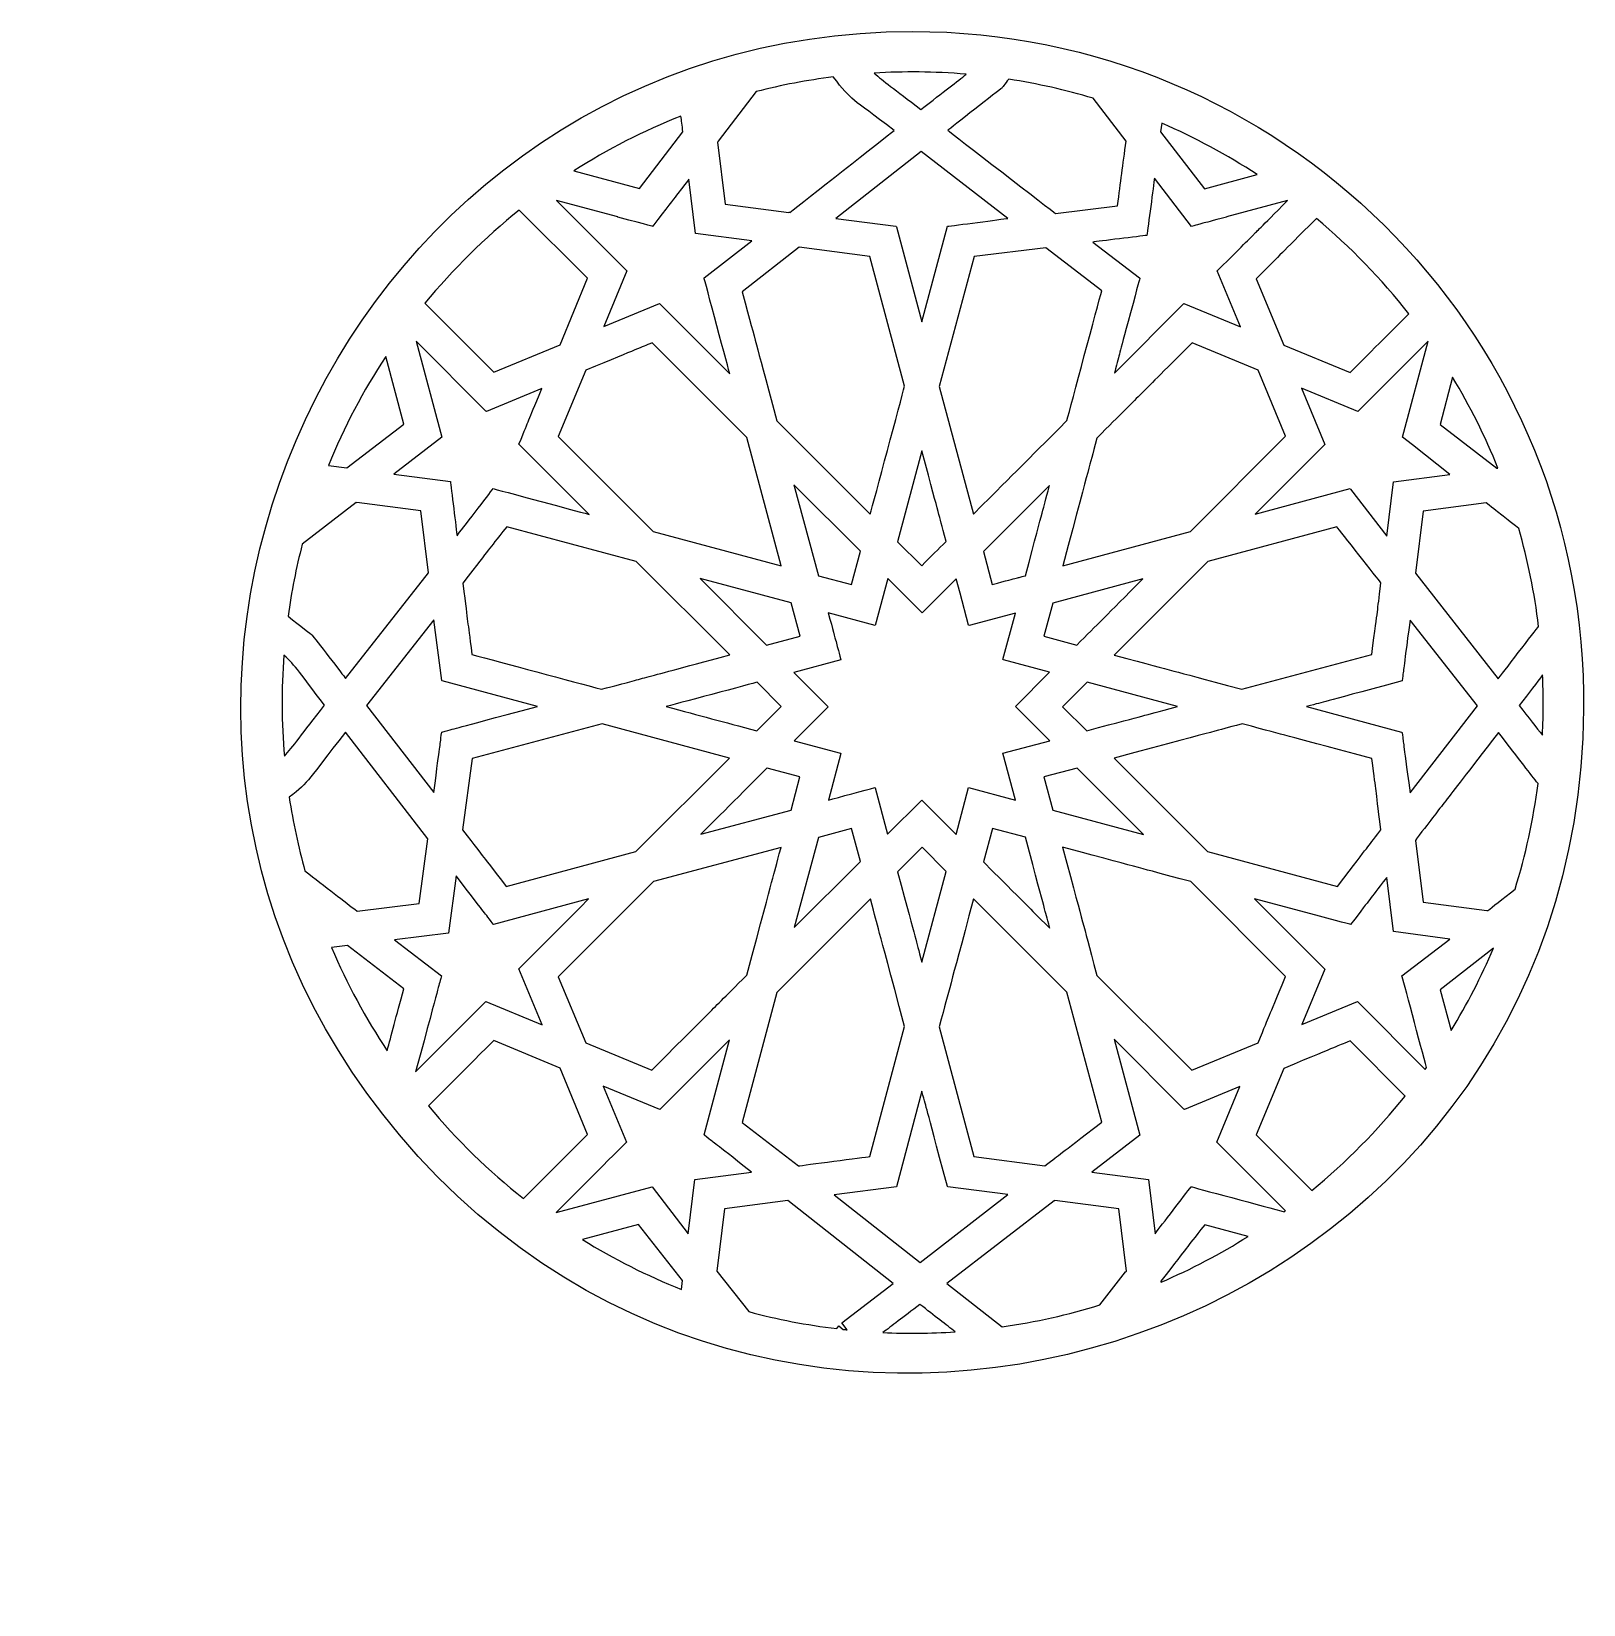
# Model space of a CAD drawing. Header units: millimetres. Extents: x -66 to 50, y -67 to 50.
import ezdxf

# ---------------------------------------------------------------- set-up
doc = ezdxf.new("R2010")
doc.units = ezdxf.units.MM
doc.header["$MEASUREMENT"] = 0
doc.layers.add('layer 1', color=7, linetype='Continuous')

msp = doc.modelspace()

# ---------------------------------------------------------------- linework, layer by layer
at = {"layer": 'layer 1', "color": 250}
for points, knots in [([(50.165, -0.4061), (50.165, -0.4061), (50.165, 0.7941), (50.165, 0.7941), (50.165, 0.7941), (49.7755, 28.0256), (27.5769, 50.0821), (0.1591, 50.0821), (0.1591, 50.0821), (-42.109, 50.0821), (-65.5246, 0.387), (-38.0953, -32.1487), (-38.0953, -32.1487), (-8.5884, -67.1499), (49.7714, -47.2268), (50.165, -0.4061)], [0, 0, 0, 0, 0.2, 0.2, 0.2, 0.2, 0.4, 0.4, 0.4, 0.4, 0.6, 0.6, 0.6, 0.6, 1, 1, 1, 1]), ([(4.1536, 46.8955), (3.4837, 46.3508), (2.516, 45.6318), (0.7765, 44.2655), (0.7765, 44.2655), (0.7765, 44.2655), (0.7754, 44.2659), (0.7754, 44.2659), (0.7754, 44.2659), (0.7754, 44.2659), (0.7754, 44.2659), (0.7754, 44.2659), (0.7754, 44.2659), (-1.2594, 45.8371), (-2.0475, 46.3614), (-2.703, 46.9773), (-2.703, 46.9773), (-0.4854, 47.1114), (1.6948, 47.1036), (4.1536, 46.8955)], [0, 0, 0, 0, 0.16666667, 0.16666667, 0.16666667, 0.16666667, 0.33333333, 0.33333333, 0.33333333, 0.33333333, 0.5, 0.5, 0.5, 0.5, 0.66666667, 0.66666667, 0.66666667, 0.66666667, 1, 1, 1, 1]), ([(-14.3415, 41.9157), (-14.3415, 41.9157), (-11.4938, 45.6039), (-11.4938, 45.6039), (-11.4938, 45.6039), (-9.6241, 46.083), (-7.7096, 46.4496), (-5.7584, 46.6958), (-5.7584, 46.6958), (-4.3099, 44.8204), (-4.5138, 45.2406), (-1.221, 42.6981), (-1.221, 42.6981), (-1.977, 42.1044), (-7.9809, 37.3892), (-8.9863, 36.6), (-8.9863, 36.6), (-8.9863, 36.6), (-9.0339, 36.6063), (-9.035, 36.6063), (-9.035, 36.6063), (-9.035, 36.6063), (-9.059, 36.5876), (-9.059, 36.5876), (-9.059, 36.5876), (-9.059, 36.5876), (-13.8254, 37.2149), (-13.8254, 37.2149), (-13.8254, 37.2149), (-13.8254, 37.2149), (-14.3926, 41.8257), (-14.3926, 41.8257), (-14.3926, 41.8257), (-14.3926, 41.8257), (-14.3379, 41.8917), (-14.3379, 41.8917), (-14.3379, 41.8917), (-14.3379, 41.8917), (-14.3415, 41.9157), (-14.3415, 41.9157)], [0, 0, 0, 0, 0.09090909, 0.09090909, 0.09090909, 0.09090909, 0.18181818, 0.18181818, 0.18181818, 0.18181818, 0.27272727, 0.27272727, 0.27272727, 0.27272727, 0.36363636, 0.36363636, 0.36363636, 0.36363636, 0.45454545, 0.45454545, 0.45454545, 0.45454545, 0.54545455, 0.54545455, 0.54545455, 0.54545455, 0.63636364, 0.63636364, 0.63636364, 0.63636364, 0.72727273, 0.72727273, 0.72727273, 0.72727273, 0.81818182, 0.81818182, 0.81818182, 0.81818182, 1, 1, 1, 1]), ([(7.3152, 46.5233), (9.464, 46.1938), (11.5637, 45.7147), (13.607, 45.1034), (13.607, 45.1034), (13.607, 45.1034), (16.0676, 41.9167), (16.0676, 41.9167), (16.0676, 41.9167), (15.8239, 40.0671), (15.6704, 38.9033), (15.4323, 37.0953), (15.4323, 37.0953), (15.4323, 37.0953), (10.801, 36.5263), (10.801, 36.5263), (10.801, 36.5263), (10.5636, 36.7079), (3.0286, 42.527), (2.7859, 42.7147), (2.7859, 42.7147), (2.9707, 42.86), (6.6029, 45.7218), (6.7998, 45.8488), (6.7998, 45.8488), (6.8308, 45.8971), (7.0309, 46.1575), (7.3152, 46.5233)], [0, 0, 0, 0, 0.125, 0.125, 0.125, 0.125, 0.25, 0.25, 0.25, 0.25, 0.375, 0.375, 0.375, 0.375, 0.5, 0.5, 0.5, 0.5, 0.625, 0.625, 0.625, 0.625, 0.75, 0.75, 0.75, 0.75, 1, 1, 1, 1]), ([(-17.1122, 43.7794), (-17.0726, 43.4566), (-17.0254, 43.0738), (-16.9679, 42.6064), (-16.9679, 42.6064), (-16.9679, 42.6064), (-20.2056, 38.3879), (-20.2056, 38.3879), (-20.2056, 38.3879), (-20.2056, 38.3879), (-25.0857, 39.6956), (-25.0857, 39.6956), (-25.0857, 39.6956), (-22.579, 41.2983), (-19.9113, 42.6695), (-17.1122, 43.7794)], [0, 0, 0, 0, 0.2, 0.2, 0.2, 0.2, 0.4, 0.4, 0.4, 0.4, 0.6, 0.6, 0.6, 0.6, 1, 1, 1, 1]), ([(18.7244, 43.2414), (21.2122, 42.1675), (23.5888, 40.8848), (25.8329, 39.4155), (25.8329, 39.4155), (25.8329, 39.4155), (21.9181, 38.3664), (21.9181, 38.3664), (21.9181, 38.3664), (21.9181, 38.3664), (18.6411, 42.6096), (18.6411, 42.6096), (18.6411, 42.6096), (18.6411, 42.6096), (18.7244, 43.2414), (18.7244, 43.2414)], [0, 0, 0, 0, 0.2, 0.2, 0.2, 0.2, 0.4, 0.4, 0.4, 0.4, 0.6, 0.6, 0.6, 0.6, 1, 1, 1, 1]), ([(2.7496, 35.5597), (2.7496, 35.5597), (0.8435, 28.4459), (0.8435, 28.4459), (0.8435, 28.4459), (0.8435, 28.4459), (-1.0559, 35.5332), (-1.0559, 35.5332), (-1.0559, 35.5332), (-1.0559, 35.5332), (-1.0809, 35.5367), (-1.0809, 35.5367), (-1.0809, 35.5367), (-1.0809, 35.5367), (-1.0876, 35.5604), (-1.0876, 35.5604), (-1.0876, 35.5604), (-1.0876, 35.5604), (-5.5735, 36.1506), (-5.5735, 36.1506), (-5.5735, 36.1506), (-5.5735, 36.1506), (0.7888, 41.1462), (0.7888, 41.1462), (0.7888, 41.1462), (0.7888, 41.1462), (7.2566, 36.1527), (7.2566, 36.1527), (7.2566, 36.1527), (6.8333, 36.0973), (3.1743, 35.6154), (2.7496, 35.5597)], [0, 0, 0, 0, 0.11111111, 0.11111111, 0.11111111, 0.11111111, 0.22222222, 0.22222222, 0.22222222, 0.22222222, 0.33333333, 0.33333333, 0.33333333, 0.33333333, 0.44444444, 0.44444444, 0.44444444, 0.44444444, 0.55555556, 0.55555556, 0.55555556, 0.55555556, 0.66666667, 0.66666667, 0.66666667, 0.66666667, 0.77777778, 0.77777778, 0.77777778, 0.77777778, 1, 1, 1, 1]), ([(-21.8216, 36.2553), (-21.8216, 36.2553), (-21.827, 36.2483), (-21.827, 36.2483), (-21.827, 36.2483), (-19.3322, 35.5914), (-19.2223, 35.5589), (-19.2223, 35.5589), (-19.2223, 35.5589), (-19.2223, 35.5589), (-19.2199, 35.5621), (-19.2199, 35.5621), (-19.2199, 35.5621), (-19.2199, 35.5621), (-19.2194, 35.5621), (-19.2194, 35.5621), (-19.2194, 35.5621), (-17.015, 38.4348), (-17.5697, 37.712), (-16.5323, 39.0631), (-16.5323, 39.0631), (-16.5323, 39.0631), (-16.0355, 35.0245), (-16.0355, 35.0245), (-16.0355, 35.0245), (-16.0355, 35.0245), (-11.8205, 34.4689), (-11.8205, 34.4689), (-11.8205, 34.4689), (-11.8205, 34.4689), (-15.3935, 31.7271), (-15.3935, 31.7271), (-15.3935, 31.7271), (-15.3935, 31.7271), (-13.4775, 24.5738), (-13.4772, 24.5727), (-13.4772, 24.5727), (-13.4772, 24.5727), (-18.6852, 29.7815), (-18.6852, 29.7815), (-18.6852, 29.7815), (-18.6852, 29.7815), (-18.689, 29.7797), (-18.689, 29.7797), (-18.689, 29.7797), (-18.689, 29.7797), (-18.717, 29.808), (-18.717, 29.808), (-18.717, 29.808), (-18.717, 29.808), (-22.8564, 28.0931), (-22.8564, 28.0931), (-22.8564, 28.0931), (-22.8564, 28.0931), (-21.1403, 32.2358), (-21.1403, 32.2358), (-21.1403, 32.2358), (-21.1403, 32.2358), (-26.382, 37.4774), (-26.382, 37.4774), (-26.382, 37.4774), (-26.382, 37.4774), (-21.8216, 36.2553), (-21.8216, 36.2553)], [0, 0, 0, 0, 0.05882353, 0.05882353, 0.05882353, 0.05882353, 0.11764706, 0.11764706, 0.11764706, 0.11764706, 0.17647059, 0.17647059, 0.17647059, 0.17647059, 0.23529412, 0.23529412, 0.23529412, 0.23529412, 0.29411765, 0.29411765, 0.29411765, 0.29411765, 0.35294118, 0.35294118, 0.35294118, 0.35294118, 0.41176471, 0.41176471, 0.41176471, 0.41176471, 0.47058824, 0.47058824, 0.47058824, 0.47058824, 0.52941176, 0.52941176, 0.52941176, 0.52941176, 0.58823529, 0.58823529, 0.58823529, 0.58823529, 0.64705882, 0.64705882, 0.64705882, 0.64705882, 0.70588235, 0.70588235, 0.70588235, 0.70588235, 0.76470588, 0.76470588, 0.76470588, 0.76470588, 0.82352941, 0.82352941, 0.82352941, 0.82352941, 0.88235294, 0.88235294, 0.88235294, 0.88235294, 1, 1, 1, 1]), ([(18.1861, 39.1566), (18.1861, 39.1566), (20.9476, 35.5586), (20.9476, 35.5586), (20.9476, 35.5586), (21.9837, 35.8359), (21.2866, 35.6528), (23.5553, 36.2455), (23.5553, 36.2455), (23.5553, 36.2455), (23.5472, 36.2553), (23.5472, 36.2553), (23.5472, 36.2553), (23.5472, 36.2553), (28.1072, 37.4766), (28.1072, 37.4766), (28.1072, 37.4766), (23.894, 33.2631), (27.3361, 36.7058), (22.866, 32.2358), (22.866, 32.2358), (22.866, 32.2358), (24.5943, 28.0617), (24.5943, 28.0617), (24.5943, 28.0617), (24.5943, 28.0617), (20.38, 29.808), (20.38, 29.808), (20.38, 29.808), (20.38, 29.808), (15.1913, 24.619), (15.1913, 24.619), (15.1913, 24.619), (15.6961, 26.5028), (15.4016, 25.4035), (16.3971, 29.12), (16.3971, 29.12), (16.3971, 29.12), (16.4028, 29.1162), (16.4028, 29.1162), (16.4028, 29.1162), (16.9383, 31.1408), (17.0882, 31.6992), (17.0882, 31.6992), (17.0882, 31.6992), (17.0882, 31.6992), (17.0565, 31.7239), (17.0565, 31.7239), (17.0565, 31.7239), (17.0565, 31.7239), (17.0572, 31.7257), (17.0572, 31.7257), (17.0572, 31.7257), (17.0572, 31.7257), (17.0572, 31.7264), (17.0572, 31.7264), (17.0572, 31.7264), (17.0572, 31.7264), (13.5862, 34.3888), (13.5862, 34.3888), (13.5862, 34.3888), (13.9905, 34.4385), (17.1249, 34.8241), (17.623, 34.8855), (17.623, 34.8855), (17.7027, 35.4926), (18.113, 38.6069), (18.1861, 39.1566)], [0, 0, 0, 0, 0.05555556, 0.05555556, 0.05555556, 0.05555556, 0.11111111, 0.11111111, 0.11111111, 0.11111111, 0.16666667, 0.16666667, 0.16666667, 0.16666667, 0.22222222, 0.22222222, 0.22222222, 0.22222222, 0.27777778, 0.27777778, 0.27777778, 0.27777778, 0.33333333, 0.33333333, 0.33333333, 0.33333333, 0.38888889, 0.38888889, 0.38888889, 0.38888889, 0.44444444, 0.44444444, 0.44444444, 0.44444444, 0.5, 0.5, 0.5, 0.5, 0.55555556, 0.55555556, 0.55555556, 0.55555556, 0.61111111, 0.61111111, 0.61111111, 0.61111111, 0.66666667, 0.66666667, 0.66666667, 0.66666667, 0.72222222, 0.72222222, 0.72222222, 0.72222222, 0.77777778, 0.77777778, 0.77777778, 0.77777778, 0.83333333, 0.83333333, 0.83333333, 0.83333333, 0.88888889, 0.88888889, 0.88888889, 0.88888889, 1, 1, 1, 1]), ([(-29.1618, 36.7711), (-29.1618, 36.7711), (-24.0754, 31.6847), (-24.0754, 31.6847), (-24.0754, 31.6847), (-24.0754, 31.6847), (-26.1233, 26.7402), (-26.1233, 26.7402), (-26.1233, 26.7402), (-26.1233, 26.7402), (-31.0639, 24.6937), (-31.0639, 24.6937), (-31.0639, 24.6937), (-31.0639, 24.6937), (-36.1939, 29.8235), (-36.1939, 29.8235), (-36.1939, 29.8235), (-34.0994, 32.3776), (-31.741, 34.7063), (-29.1618, 36.7711)], [0, 0, 0, 0, 0.16666667, 0.16666667, 0.16666667, 0.16666667, 0.33333333, 0.33333333, 0.33333333, 0.33333333, 0.5, 0.5, 0.5, 0.5, 0.66666667, 0.66666667, 0.66666667, 0.66666667, 1, 1, 1, 1]), ([(37.1397, 29.0435), (36.3509, 28.2547), (35.0718, 26.9755), (32.7621, 24.6655), (32.7621, 24.6655), (32.7621, 24.6655), (27.8172, 26.7134), (27.8172, 26.7134), (27.8172, 26.7134), (27.8172, 26.7134), (25.7694, 31.6579), (25.7694, 31.6579), (25.7694, 31.6579), (27.9195, 33.8081), (27.3103, 33.1989), (30.2518, 36.1403), (30.2518, 36.1403), (32.7872, 34.0219), (35.0982, 31.6435), (37.1397, 29.0435)], [0, 0, 0, 0, 0.16666667, 0.16666667, 0.16666667, 0.16666667, 0.33333333, 0.33333333, 0.33333333, 0.33333333, 0.5, 0.5, 0.5, 0.5, 0.66666667, 0.66666667, 0.66666667, 0.66666667, 1, 1, 1, 1]), ([(-3.0328, 33.311), (-3.0328, 33.311), (-0.4427, 23.6449), (-0.4427, 23.6449), (-0.4427, 23.6449), (-0.7232, 22.5986), (-2.7245, 15.1299), (-3.0011, 14.0967), (-3.0011, 14.0967), (-3.0011, 14.0967), (-9.9628, 21.0584), (-9.9628, 21.0584), (-9.9628, 21.0584), (-11.8434, 28.0751), (-11.2727, 25.9458), (-12.5409, 30.6797), (-12.5409, 30.6797), (-12.5409, 30.6797), (-8.3054, 34.0053), (-8.3054, 34.0053), (-8.3054, 34.0053), (-8.3054, 34.0053), (-3.0328, 33.311), (-3.0328, 33.311)], [0, 0, 0, 0, 0.14285714, 0.14285714, 0.14285714, 0.14285714, 0.28571429, 0.28571429, 0.28571429, 0.28571429, 0.42857143, 0.42857143, 0.42857143, 0.42857143, 0.57142857, 0.57142857, 0.57142857, 0.57142857, 0.71428571, 0.71428571, 0.71428571, 0.71428571, 1, 1, 1, 1]), ([(11.6579, 21.0855), (8.1541, 17.5821), (8.3033, 17.7313), (4.6842, 14.1125), (4.6842, 14.1125), (4.6842, 14.1125), (2.1375, 23.6185), (2.1375, 23.6185), (2.1375, 23.6185), (2.1375, 23.6185), (4.7311, 33.2998), (4.7311, 33.2998), (4.7311, 33.2998), (4.7311, 33.2998), (10.0969, 33.9602), (10.0969, 33.9602), (10.0969, 33.9602), (10.0969, 33.9602), (14.2487, 30.7541), (14.2487, 30.7541), (14.2487, 30.7541), (13.9725, 29.7251), (11.9348, 22.1188), (11.6579, 21.0855)], [0, 0, 0, 0, 0.14285714, 0.14285714, 0.14285714, 0.14285714, 0.28571429, 0.28571429, 0.28571429, 0.28571429, 0.42857143, 0.42857143, 0.42857143, 0.42857143, 0.57142857, 0.57142857, 0.57142857, 0.57142857, 0.71428571, 0.71428571, 0.71428571, 0.71428571, 1, 1, 1, 1]), ([(-31.6454, 21.789), (-31.6454, 21.789), (-31.6414, 21.7904), (-31.6414, 21.7904), (-31.6414, 21.7904), (-31.6414, 21.7904), (-31.6137, 21.7625), (-31.6137, 21.7625), (-31.6137, 21.7625), (-31.6137, 21.7625), (-27.4744, 23.477), (-27.4744, 23.477), (-27.4744, 23.477), (-28.6666, 20.5994), (-28.2835, 21.5244), (-29.1904, 19.3343), (-29.1904, 19.3343), (-29.1904, 19.3343), (-29.1904, 19.3336), (-29.1904, 19.3336), (-29.1904, 19.3336), (-29.1904, 19.3336), (-23.9495, 14.0928), (-23.9495, 14.0928), (-23.9495, 14.0928), (-23.95, 14.0931), (-31.1088, 16.0112), (-31.1088, 16.0112), (-31.1088, 16.0112), (-31.4162, 15.6104), (-33.4892, 12.9099), (-33.7987, 12.5063), (-33.7987, 12.5063), (-33.8413, 12.8538), (-34.2528, 16.2003), (-34.2952, 16.5463), (-34.2952, 16.5463), (-34.2952, 16.5463), (-38.5102, 17.1023), (-38.5102, 17.1023), (-38.5102, 17.1023), (-38.5102, 17.1023), (-34.9371, 19.8438), (-34.9371, 19.8438), (-34.9371, 19.8438), (-34.9371, 19.8438), (-36.8537, 26.9967), (-36.8537, 26.9967), (-36.8537, 26.9967), (-36.8537, 26.9967), (-31.6454, 21.789), (-31.6454, 21.789)], [0, 0, 0, 0, 0.07142857, 0.07142857, 0.07142857, 0.07142857, 0.14285714, 0.14285714, 0.14285714, 0.14285714, 0.21428571, 0.21428571, 0.21428571, 0.21428571, 0.28571429, 0.28571429, 0.28571429, 0.28571429, 0.35714286, 0.35714286, 0.35714286, 0.35714286, 0.42857143, 0.42857143, 0.42857143, 0.42857143, 0.5, 0.5, 0.5, 0.5, 0.57142857, 0.57142857, 0.57142857, 0.57142857, 0.64285714, 0.64285714, 0.64285714, 0.64285714, 0.71428571, 0.71428571, 0.71428571, 0.71428571, 0.78571429, 0.78571429, 0.78571429, 0.78571429, 0.85714286, 0.85714286, 0.85714286, 0.85714286, 1, 1, 1, 1]), ([(37.4064, 19.2723), (37.4064, 19.2723), (37.4057, 19.2712), (37.4057, 19.2712), (37.4057, 19.2712), (37.4057, 19.2712), (40.204, 17.0745), (40.204, 17.0745), (40.204, 17.0745), (40.204, 17.0745), (35.9897, 16.5188), (35.9897, 16.5188), (35.9897, 16.5188), (35.9897, 16.5188), (35.493, 12.4792), (35.493, 12.4792), (35.493, 12.4792), (35.493, 12.4792), (32.8034, 15.984), (32.8034, 15.984), (32.8034, 15.984), (32.8034, 15.984), (32.7946, 15.9815), (32.7946, 15.9815), (32.7946, 15.9815), (32.7946, 15.9815), (32.7717, 16.0112), (32.7717, 16.0112), (32.7717, 16.0112), (32.7717, 16.0112), (25.6918, 14.1143), (25.6918, 14.1143), (25.6918, 14.1143), (25.6918, 14.1143), (30.885, 19.3079), (30.885, 19.3079), (30.885, 19.3079), (30.885, 19.3079), (29.1497, 23.4968), (29.1497, 23.4968), (29.1497, 23.4968), (29.1497, 23.4968), (33.3393, 21.7618), (33.3393, 21.7618), (33.3393, 21.7618), (33.3393, 21.7618), (38.5812, 27.0037), (38.5812, 27.0037), (38.5812, 27.0037), (38.5812, 27.0037), (36.6628, 19.8434), (36.6628, 19.8434), (36.6628, 19.8434), (36.6628, 19.8434), (37.4064, 19.2723), (37.4064, 19.2723)], [0, 0, 0, 0, 0.06666667, 0.06666667, 0.06666667, 0.06666667, 0.13333333, 0.13333333, 0.13333333, 0.13333333, 0.2, 0.2, 0.2, 0.2, 0.26666667, 0.26666667, 0.26666667, 0.26666667, 0.33333333, 0.33333333, 0.33333333, 0.33333333, 0.4, 0.4, 0.4, 0.4, 0.46666667, 0.46666667, 0.46666667, 0.46666667, 0.53333333, 0.53333333, 0.53333333, 0.53333333, 0.6, 0.6, 0.6, 0.6, 0.66666667, 0.66666667, 0.66666667, 0.66666667, 0.73333333, 0.73333333, 0.73333333, 0.73333333, 0.8, 0.8, 0.8, 0.8, 0.86666667, 0.86666667, 0.86666667, 0.86666667, 1, 1, 1, 1]), ([(-39.1184, 25.8484), (-39.1184, 25.8484), (-37.7717, 20.822), (-37.7717, 20.822), (-37.7717, 20.822), (-37.7717, 20.822), (-42.0168, 17.5641), (-42.0168, 17.5641), (-42.0168, 17.5641), (-42.0168, 17.5641), (-43.387, 17.7444), (-43.387, 17.7444), (-43.387, 17.7444), (-42.2253, 20.5955), (-40.7919, 23.3073), (-39.1184, 25.8484)], [0, 0, 0, 0, 0.2, 0.2, 0.2, 0.2, 0.4, 0.4, 0.4, 0.4, 0.6, 0.6, 0.6, 0.6, 1, 1, 1, 1]), ([(-12.2012, 19.8117), (-12.2012, 19.8117), (-9.6418, 10.2591), (-9.6418, 10.2591), (-9.6418, 10.2591), (-9.6418, 10.2591), (-19.1882, 12.8175), (-19.1882, 12.8175), (-19.1882, 12.8175), (-19.1882, 12.8175), (-26.2552, 19.8854), (-26.2552, 19.8854), (-26.2552, 19.8854), (-26.2552, 19.8854), (-24.2074, 24.8299), (-24.2074, 24.8299), (-24.2074, 24.8299), (-20.0962, 26.5328), (-20.2147, 26.4837), (-19.2668, 26.8764), (-19.2668, 26.8764), (-19.2668, 26.8764), (-12.2012, 19.8117), (-12.2012, 19.8117)], [0, 0, 0, 0, 0.14285714, 0.14285714, 0.14285714, 0.14285714, 0.28571429, 0.28571429, 0.28571429, 0.28571429, 0.42857143, 0.42857143, 0.42857143, 0.42857143, 0.57142857, 0.57142857, 0.57142857, 0.57142857, 0.71428571, 0.71428571, 0.71428571, 0.71428571, 1, 1, 1, 1]), ([(20.8573, 12.8189), (20.8573, 12.8189), (20.8569, 12.8189), (20.8569, 12.8189), (20.8569, 12.8189), (20.8569, 12.8189), (20.8569, 12.8185), (20.8569, 12.8185), (20.8569, 12.8185), (20.8569, 12.8185), (11.3468, 10.2701), (11.3468, 10.2701), (11.3468, 10.2701), (13.661, 18.9068), (13.147, 16.9894), (13.8959, 19.7848), (13.8959, 19.7848), (17.6611, 23.5497), (16.3015, 22.1901), (20.9889, 26.8774), (20.9889, 26.8774), (20.9889, 26.8774), (25.9084, 24.8394), (25.9084, 24.8394), (25.9084, 24.8394), (25.9084, 24.8394), (27.9495, 19.9115), (27.9495, 19.9115), (27.9495, 19.9115), (27.9495, 19.9115), (20.8573, 12.8189), (20.8573, 12.8189)], [0, 0, 0, 0, 0.11111111, 0.11111111, 0.11111111, 0.11111111, 0.22222222, 0.22222222, 0.22222222, 0.22222222, 0.33333333, 0.33333333, 0.33333333, 0.33333333, 0.44444444, 0.44444444, 0.44444444, 0.44444444, 0.55555556, 0.55555556, 0.55555556, 0.55555556, 0.66666667, 0.66666667, 0.66666667, 0.66666667, 0.77777778, 0.77777778, 0.77777778, 0.77777778, 1, 1, 1, 1]), ([(40.4082, 24.3131), (41.7082, 22.1636), (42.8392, 19.9016), (43.7864, 17.5465), (43.7864, 17.5465), (43.7864, 17.5465), (43.7116, 17.5366), (43.7116, 17.5366), (43.7116, 17.5366), (43.7116, 17.5366), (39.4656, 20.7948), (39.4656, 20.7948), (39.4656, 20.7948), (39.4656, 20.7948), (40.4082, 24.3131), (40.4082, 24.3131)], [0, 0, 0, 0, 0.2, 0.2, 0.2, 0.2, 0.4, 0.4, 0.4, 0.4, 0.6, 0.6, 0.6, 0.6, 1, 1, 1, 1]), ([(-0.9606, 12.0562), (-0.9606, 12.0562), (0.8509, 18.8175), (0.8509, 18.8175), (0.8509, 18.8175), (2.3608, 13.183), (1.9597, 14.6791), (2.655, 12.0834), (2.655, 12.0834), (2.0246, 11.4522), (1.5829, 11.0102), (0.834, 10.2616), (0.834, 10.2616), (0.834, 10.2616), (-0.9606, 12.0562), (-0.9606, 12.0562)], [0, 0, 0, 0, 0.2, 0.2, 0.2, 0.2, 0.4, 0.4, 0.4, 0.4, 0.6, 0.6, 0.6, 0.6, 1, 1, 1, 1]), ([(-8.6868, 16.2969), (-8.6868, 16.2969), (-3.738, 11.3471), (-3.738, 11.3471), (-3.738, 11.3471), (-3.738, 11.3471), (-4.4055, 8.8554), (-4.4055, 8.8554), (-4.4055, 8.8554), (-4.4055, 8.8554), (-6.87, 9.5165), (-6.87, 9.5165), (-6.87, 9.5165), (-6.87, 9.5165), (-8.6868, 16.2969), (-8.6868, 16.2969)], [0, 0, 0, 0, 0.2, 0.2, 0.2, 0.2, 0.4, 0.4, 0.4, 0.4, 0.6, 0.6, 0.6, 0.6, 1, 1, 1, 1]), ([(8.5598, 9.5232), (7.7989, 9.3193), (8.334, 9.4629), (6.0914, 8.8618), (6.0914, 8.8618), (6.0914, 8.8618), (5.4321, 11.3206), (5.4321, 11.3206), (5.4321, 11.3206), (9.4428, 15.3314), (8.2391, 14.1277), (10.3621, 16.2507), (10.3621, 16.2507), (9.7296, 13.8896), (10.1212, 15.3529), (8.5598, 9.5232)], [0, 0, 0, 0, 0.2, 0.2, 0.2, 0.2, 0.4, 0.4, 0.4, 0.4, 0.6, 0.6, 0.6, 0.6, 1, 1, 1, 1]), ([(-45.3405, 11.8653), (-45.3405, 11.8653), (-41.3227, 14.9677), (-41.3227, 14.9677), (-41.3227, 14.9677), (-41.3227, 14.9677), (-41.2966, 14.9645), (-41.2955, 14.9645), (-41.2955, 14.9645), (-41.2955, 14.9645), (-41.2718, 14.9828), (-41.2718, 14.9828), (-41.2718, 14.9828), (-41.2718, 14.9828), (-36.5056, 14.3556), (-36.5056, 14.3556), (-36.5056, 14.3556), (-36.5056, 14.3556), (-35.9369, 9.7279), (-35.9369, 9.7279), (-35.9369, 9.7279), (-35.9369, 9.7279), (-42.1075, 1.869), (-42.1075, 1.869), (-42.1075, 1.869), (-42.2588, 2.0648), (-44.445, 4.8937), (-44.5914, 5.0909), (-44.5914, 5.0909), (-44.669, 5.1484), (-45.4739, 5.7789), (-46.398, 6.5042), (-46.398, 6.5042), (-46.1473, 8.3259), (-45.7947, 10.1156), (-45.3405, 11.8653)], [0, 0, 0, 0, 0.1, 0.1, 0.1, 0.1, 0.2, 0.2, 0.2, 0.2, 0.3, 0.3, 0.3, 0.3, 0.4, 0.4, 0.4, 0.4, 0.5, 0.5, 0.5, 0.5, 0.6, 0.6, 0.6, 0.6, 0.7, 0.7, 0.7, 0.7, 0.8, 0.8, 0.8, 0.8, 1, 1, 1, 1]), ([(46.8154, 5.7422), (46.8133, 5.7404), (46.8066, 5.7355), (46.8048, 5.7341), (46.8048, 5.7341), (46.6549, 5.5372), (43.9536, 2.0391), (43.802, 1.8422), (43.802, 1.8422), (43.802, 1.8422), (37.6312, 9.7017), (37.6312, 9.7017), (37.6312, 9.7017), (37.6312, 9.7017), (38.2002, 14.3281), (38.2002, 14.3281), (38.2002, 14.3281), (38.2002, 14.3281), (42.9115, 14.9486), (42.9115, 14.9486), (42.9115, 14.9486), (44.1568, 13.9707), (43.9491, 14.1337), (45.3358, 13.045), (45.3358, 13.045), (46.0156, 10.6811), (46.5134, 8.2412), (46.8154, 5.7422)], [0, 0, 0, 0, 0.125, 0.125, 0.125, 0.125, 0.25, 0.25, 0.25, 0.25, 0.375, 0.375, 0.375, 0.375, 0.5, 0.5, 0.5, 0.5, 0.625, 0.625, 0.625, 0.625, 0.75, 0.75, 0.75, 0.75, 1, 1, 1, 1]), ([(-13.4761, 3.6192), (-21.2856, 1.5261), (-18.9593, 2.1495), (-23.0274, 1.0594), (-23.0274, 1.0594), (-25.153, 1.6291), (-30.549, 3.0752), (-32.688, 3.6481), (-32.688, 3.6481), (-33.0827, 6.6485), (-32.9289, 5.4363), (-33.3626, 8.963), (-33.3626, 8.963), (-31.0499, 11.9775), (-31.7405, 11.0864), (-30.1006, 13.1748), (-30.1006, 13.1748), (-30.1006, 13.1748), (-20.443, 10.5872), (-20.443, 10.5872), (-20.443, 10.5872), (-20.443, 10.5872), (-13.4761, 3.6192), (-13.4761, 3.6192)], [0, 0, 0, 0, 0.14285714, 0.14285714, 0.14285714, 0.14285714, 0.28571429, 0.28571429, 0.28571429, 0.28571429, 0.42857143, 0.42857143, 0.42857143, 0.42857143, 0.57142857, 0.57142857, 0.57142857, 0.57142857, 0.71428571, 0.71428571, 0.71428571, 0.71428571, 1, 1, 1, 1]), ([(15.1846, 3.6068), (15.1846, 3.6068), (22.1629, 10.5855), (22.1629, 10.5855), (22.1629, 10.5855), (22.1629, 10.5855), (31.7832, 13.1632), (31.7832, 13.1632), (31.7832, 13.1632), (31.9973, 12.8902), (34.8541, 9.2537), (35.0626, 8.9817), (35.0626, 8.9817), (34.7476, 6.4167), (34.895, 7.5685), (34.3796, 3.6558), (34.3796, 3.6558), (34.3796, 3.6558), (24.6906, 1.0594), (24.6906, 1.0594), (24.6906, 1.0594), (18.4566, 2.7298), (20.5782, 2.1615), (15.1846, 3.6068)], [0, 0, 0, 0, 0.14285714, 0.14285714, 0.14285714, 0.14285714, 0.28571429, 0.28571429, 0.28571429, 0.28571429, 0.42857143, 0.42857143, 0.42857143, 0.42857143, 0.57142857, 0.57142857, 0.57142857, 0.57142857, 0.71428571, 0.71428571, 0.71428571, 0.71428571, 1, 1, 1, 1]), ([(-8.2388, 5.0222), (-8.2388, 5.0222), (-10.7266, 4.3554), (-10.7266, 4.3554), (-10.7266, 4.3554), (-10.7266, 4.3554), (-15.6817, 9.3109), (-15.6817, 9.3109), (-15.6817, 9.3109), (-15.6817, 9.3109), (-8.9009, 7.4944), (-8.9009, 7.4944), (-8.9009, 7.4944), (-8.9009, 7.4944), (-8.2388, 5.0222), (-8.2388, 5.0222)], [0, 0, 0, 0, 0.2, 0.2, 0.2, 0.2, 0.4, 0.4, 0.4, 0.4, 0.6, 0.6, 0.6, 0.6, 1, 1, 1, 1]), ([(0.8633, -7.2341), (0.8633, -7.2341), (0.8611, -7.2362), (0.8611, -7.2362), (0.8611, -7.2362), (0.8611, -7.2362), (0.8315, -7.2069), (0.8315, -7.2069), (0.8315, -7.2069), (0.8315, -7.2069), (-1.7085, -9.7472), (-1.7085, -9.7472), (-1.7085, -9.7472), (-1.7085, -9.7472), (-2.6331, -6.2974), (-2.6331, -6.2974), (-2.6331, -6.2974), (-2.6331, -6.2974), (-2.6557, -6.3034), (-2.6557, -6.3034), (-2.6557, -6.3034), (-2.6557, -6.3034), (-2.6649, -6.2703), (-2.6649, -6.2703), (-2.6649, -6.2703), (-2.6649, -6.2703), (-2.6652, -6.2703), (-2.6652, -6.2703), (-2.6652, -6.2703), (-3.3235, -6.447), (-5.4257, -7.01), (-6.1193, -7.196), (-6.1193, -7.196), (-6.1193, -7.196), (-5.1925, -3.7377), (-5.1925, -3.7377), (-5.1925, -3.7377), (-5.1925, -3.7377), (-5.2292, -3.7281), (-5.2292, -3.7281), (-5.2292, -3.7281), (-5.2292, -3.7281), (-5.2243, -3.7112), (-5.2243, -3.7112), (-5.2243, -3.7112), (-5.2243, -3.7112), (-5.2243, -3.7105), (-5.2243, -3.7105), (-5.2243, -3.7105), (-5.2243, -3.7105), (-8.6744, -2.7862), (-8.6744, -2.7862), (-8.6744, -2.7862), (-8.6744, -2.7862), (-6.1299, -0.2406), (-6.1299, -0.2406), (-6.1299, -0.2406), (-6.1299, -0.2406), (-8.6889, 2.3185), (-8.6889, 2.3185), (-8.6889, 2.3185), (-8.6889, 2.3185), (-5.1925, 3.2558), (-5.1925, 3.2558), (-5.1925, 3.2558), (-5.6219, 4.8567), (-5.4172, 4.0933), (-6.1299, 6.7518), (-6.1299, 6.7518), (-6.1299, 6.7518), (-2.6331, 5.8152), (-2.6331, 5.8152), (-2.6331, 5.8152), (-2.6331, 5.8152), (-1.6972, 9.307), (-1.6972, 9.307), (-1.6972, 9.307), (-1.6972, 9.307), (0.8312, 6.7783), (0.8312, 6.7783), (0.8312, 6.7783), (0.8312, 6.7783), (0.834, 6.7811), (0.834, 6.7811), (0.834, 6.7811), (0.834, 6.7811), (0.8629, 6.7518), (0.8629, 6.7518), (0.8629, 6.7518), (0.8629, 6.7518), (3.4029, 9.2918), (3.4029, 9.2918), (3.4029, 9.2918), (3.4029, 9.2918), (3.6911, 8.2187), (3.6911, 8.2187), (3.6911, 8.2187), (3.6911, 8.2187), (3.6904, 8.2187), (3.6904, 8.2187), (3.6904, 8.2187), (3.6904, 8.2187), (4.3272, 5.8417), (4.3272, 5.8417), (4.3272, 5.8417), (4.3272, 5.8417), (4.3498, 5.8477), (4.3508, 5.8477), (4.3508, 5.8477), (4.3508, 5.8477), (4.3596, 5.8148), (4.3596, 5.8148), (4.3596, 5.8148), (4.3596, 5.8148), (7.8137, 6.7402), (7.8137, 6.7402), (7.8137, 6.7402), (7.8137, 6.7402), (6.8869, 3.2823), (6.8869, 3.2823), (6.8869, 3.2823), (6.8869, 3.2823), (6.9236, 3.272), (6.9236, 3.272), (6.9236, 3.272), (6.9236, 3.272), (6.9194, 3.2558), (6.9194, 3.2558), (6.9194, 3.2558), (6.9194, 3.2558), (10.3696, 2.3308), (10.3696, 2.3308), (10.3696, 2.3308), (10.3696, 2.3308), (7.8243, -0.2141), (7.8243, -0.2141), (7.8243, -0.2141), (7.8243, -0.2141), (10.3833, -2.7739), (10.3833, -2.7739), (10.3833, -2.7739), (10.3833, -2.7739), (10.3826, -2.7739), (10.3826, -2.7739), (10.3826, -2.7739), (10.3826, -2.7739), (10.3833, -2.7739), (10.3833, -2.7739), (10.3833, -2.7739), (10.3833, -2.7739), (6.8869, -3.7105), (6.8869, -3.7105), (6.8869, -3.7105), (6.8869, -3.7105), (7.8243, -7.2069), (7.8243, -7.2069), (7.8243, -7.2069), (7.8243, -7.2069), (4.3279, -6.2703), (4.3279, -6.2703), (4.3279, -6.2703), (4.3279, -6.2703), (3.3916, -9.7628), (3.3916, -9.7628), (3.3916, -9.7628), (3.3916, -9.7628), (0.8633, -7.2341), (0.8633, -7.2341)], [0, 0, 0, 0, 0.02325581, 0.02325581, 0.02325581, 0.02325581, 0.04651163, 0.04651163, 0.04651163, 0.04651163, 0.06976744, 0.06976744, 0.06976744, 0.06976744, 0.09302326, 0.09302326, 0.09302326, 0.09302326, 0.11627907, 0.11627907, 0.11627907, 0.11627907, 0.13953488, 0.13953488, 0.13953488, 0.13953488, 0.1627907, 0.1627907, 0.1627907, 0.1627907, 0.18604651, 0.18604651, 0.18604651, 0.18604651, 0.20930233, 0.20930233, 0.20930233, 0.20930233, 0.23255814, 0.23255814, 0.23255814, 0.23255814, 0.25581395, 0.25581395, 0.25581395, 0.25581395, 0.27906977, 0.27906977, 0.27906977, 0.27906977, 0.30232558, 0.30232558, 0.30232558, 0.30232558, 0.3255814, 0.3255814, 0.3255814, 0.3255814, 0.34883721, 0.34883721, 0.34883721, 0.34883721, 0.37209302, 0.37209302, 0.37209302, 0.37209302, 0.39534884, 0.39534884, 0.39534884, 0.39534884, 0.41860465, 0.41860465, 0.41860465, 0.41860465, 0.44186047, 0.44186047, 0.44186047, 0.44186047, 0.46511628, 0.46511628, 0.46511628, 0.46511628, 0.48837209, 0.48837209, 0.48837209, 0.48837209, 0.51162791, 0.51162791, 0.51162791, 0.51162791, 0.53488372, 0.53488372, 0.53488372, 0.53488372, 0.55813953, 0.55813953, 0.55813953, 0.55813953, 0.58139535, 0.58139535, 0.58139535, 0.58139535, 0.60465116, 0.60465116, 0.60465116, 0.60465116, 0.62790698, 0.62790698, 0.62790698, 0.62790698, 0.65116279, 0.65116279, 0.65116279, 0.65116279, 0.6744186, 0.6744186, 0.6744186, 0.6744186, 0.69767442, 0.69767442, 0.69767442, 0.69767442, 0.72093023, 0.72093023, 0.72093023, 0.72093023, 0.74418605, 0.74418605, 0.74418605, 0.74418605, 0.76744186, 0.76744186, 0.76744186, 0.76744186, 0.79069767, 0.79069767, 0.79069767, 0.79069767, 0.81395349, 0.81395349, 0.81395349, 0.81395349, 0.8372093, 0.8372093, 0.8372093, 0.8372093, 0.86046512, 0.86046512, 0.86046512, 0.86046512, 0.88372093, 0.88372093, 0.88372093, 0.88372093, 0.90697674, 0.90697674, 0.90697674, 0.90697674, 0.93023256, 0.93023256, 0.93023256, 0.93023256, 0.95348837, 0.95348837, 0.95348837, 0.95348837, 1, 1, 1, 1]), ([(10.601, 7.4874), (10.601, 7.4874), (17.327, 9.2894), (17.327, 9.2894), (17.327, 9.2894), (14.544, 6.5049), (13.9672, 5.9291), (12.3931, 4.3543), (12.3931, 4.3543), (12.3931, 4.3543), (9.9381, 5.0123), (9.9381, 5.0123), (9.9381, 5.0123), (9.9381, 5.0123), (10.601, 7.4874), (10.601, 7.4874)], [0, 0, 0, 0, 0.2, 0.2, 0.2, 0.2, 0.4, 0.4, 0.4, 0.4, 0.6, 0.6, 0.6, 0.6, 1, 1, 1, 1]), ([(-27.8164, -0.2233), (-34.7684, -2.086), (-33.407, -1.7215), (-34.9429, -2.1329), (-34.9429, -2.1329), (-35.1274, -3.5391), (-35.008, -2.6307), (-35.5364, -6.6421), (-35.5364, -6.6421), (-35.5364, -6.6421), (-40.5562, -0.1408), (-40.5562, -0.1408), (-40.5562, -0.1408), (-40.5562, -0.1408), (-35.5408, 6.2466), (-35.5408, 6.2466), (-35.5408, 6.2466), (-35.5408, 6.2466), (-34.9429, 1.7043), (-34.9429, 1.7043), (-34.9429, 1.7043), (-34.9429, 1.7043), (-34.9133, 1.6965), (-34.9133, 1.6965), (-34.9133, 1.6965), (-34.9133, 1.6965), (-34.9112, 1.6778), (-34.9112, 1.6778), (-34.9112, 1.6778), (-34.9112, 1.6778), (-27.8164, -0.2233), (-27.8164, -0.2233)], [0, 0, 0, 0, 0.11111111, 0.11111111, 0.11111111, 0.11111111, 0.22222222, 0.22222222, 0.22222222, 0.22222222, 0.33333333, 0.33333333, 0.33333333, 0.33333333, 0.44444444, 0.44444444, 0.44444444, 0.44444444, 0.55555556, 0.55555556, 0.55555556, 0.55555556, 0.66666667, 0.66666667, 0.66666667, 0.66666667, 0.77777778, 0.77777778, 0.77777778, 0.77777778, 1, 1, 1, 1]), ([(29.5102, -0.2318), (31.254, 0.235), (29.8909, -0.1302), (36.6441, 1.6796), (36.6441, 1.6796), (36.7901, 2.8674), (36.6776, 1.9861), (37.2346, 6.2198), (37.2346, 6.2198), (37.2346, 6.2198), (42.2504, -0.1672), (42.2504, -0.1672), (42.2504, -0.1672), (42.2504, -0.1672), (37.2304, -6.6686), (37.2304, -6.6686), (37.2304, -6.6686), (36.6571, -2.3125), (36.7884, -3.3323), (36.6441, -2.1611), (36.6441, -2.1611), (36.6441, -2.1611), (36.6074, -2.1512), (36.6074, -2.1512), (36.6074, -2.1512), (36.6074, -2.1512), (36.6049, -2.1329), (36.6049, -2.1329), (36.6049, -2.1329), (36.6049, -2.1329), (29.5102, -0.2318), (29.5102, -0.2318)], [0, 0, 0, 0, 0.11111111, 0.11111111, 0.11111111, 0.11111111, 0.22222222, 0.22222222, 0.22222222, 0.22222222, 0.33333333, 0.33333333, 0.33333333, 0.33333333, 0.44444444, 0.44444444, 0.44444444, 0.44444444, 0.55555556, 0.55555556, 0.55555556, 0.55555556, 0.66666667, 0.66666667, 0.66666667, 0.66666667, 0.77777778, 0.77777778, 0.77777778, 0.77777778, 1, 1, 1, 1]), ([(-46.708, 3.6057), (-45.8399, 2.8219), (-45.4919, 2.225), (-43.6755, -0.1277), (-43.6755, -0.1277), (-45.3639, -2.2779), (-46.0648, -3.2505), (-46.6686, -3.9363), (-46.6686, -3.9363), (-46.8807, -1.4344), (-46.9004, 1.0347), (-46.708, 3.6057)], [0, 0, 0, 0, 0.25, 0.25, 0.25, 0.25, 0.5, 0.5, 0.5, 0.5, 1, 1, 1, 1]), ([(-9.6418, -0.2141), (-9.6418, -0.2141), (-11.466, -2.0383), (-11.466, -2.0383), (-11.466, -2.0383), (-14.031, -1.3511), (-15.6469, -0.9183), (-18.2069, -0.2321), (-18.2069, -0.2321), (-18.0679, -0.1951), (-11.576, 1.5441), (-11.437, 1.5815), (-11.437, 1.5815), (-11.437, 1.5815), (-9.6418, -0.2141), (-9.6418, -0.2141)], [0, 0, 0, 0, 0.2, 0.2, 0.2, 0.2, 0.4, 0.4, 0.4, 0.4, 0.6, 0.6, 0.6, 0.6, 1, 1, 1, 1]), ([(11.3369, -0.2413), (11.3369, -0.2413), (13.1604, 1.5826), (13.1604, 1.5826), (13.1604, 1.5826), (13.1604, 1.5826), (19.902, -0.2233), (19.902, -0.2233), (19.902, -0.2233), (16.7319, -1.0731), (18.2238, -0.6731), (13.1329, -2.0373), (13.1329, -2.0373), (13.1329, -2.0373), (11.3369, -0.2413), (11.3369, -0.2413)], [0, 0, 0, 0, 0.2, 0.2, 0.2, 0.2, 0.4, 0.4, 0.4, 0.4, 0.6, 0.6, 0.6, 0.6, 1, 1, 1, 1]), ([(47.0962, -2.3728), (46.6411, -1.7843), (46.0816, -1.0611), (45.3693, -0.1542), (45.3693, -0.1542), (46.1324, 0.8336), (46.681, 1.5635), (47.1114, 2.1311), (47.1114, 2.1311), (47.1742, 0.6784), (47.1805, -0.738), (47.0962, -2.3728)], [0, 0, 0, 0, 0.25, 0.25, 0.25, 0.25, 0.5, 0.5, 0.5, 0.5, 1, 1, 1, 1]), ([(-46.3106, -6.9931), (-44.7412, -5.7665), (-44.9703, -5.7612), (-42.1243, -2.1371), (-42.1243, -2.1371), (-42.1243, -2.1371), (-35.9895, -10.082), (-35.9895, -10.082), (-35.9895, -10.082), (-35.9895, -10.082), (-36.6248, -14.9031), (-36.6248, -14.9031), (-36.6248, -14.9031), (-36.6248, -14.9031), (-41.2568, -15.4729), (-41.2568, -15.4729), (-41.2568, -15.4729), (-42.1346, -14.7952), (-43.6286, -13.6416), (-45.1387, -12.4753), (-45.1387, -12.4753), (-45.6343, -10.6877), (-46.0284, -8.8586), (-46.3106, -6.9931)], [0, 0, 0, 0, 0.14285714, 0.14285714, 0.14285714, 0.14285714, 0.28571429, 0.28571429, 0.28571429, 0.28571429, 0.42857143, 0.42857143, 0.42857143, 0.42857143, 0.57142857, 0.57142857, 0.57142857, 0.57142857, 0.71428571, 0.71428571, 0.71428571, 0.71428571, 1, 1, 1, 1]), ([(-32.6857, -4.1113), (-32.6857, -4.1113), (-22.9963, -1.5155), (-22.9963, -1.5155), (-22.9963, -1.5155), (-22.9963, -1.5155), (-13.4909, -4.0626), (-13.4909, -4.0626), (-13.4909, -4.0626), (-13.4909, -4.0626), (-20.4683, -11.0402), (-20.4683, -11.0402), (-20.4683, -11.0402), (-20.4683, -11.0402), (-30.1404, -13.632), (-30.1404, -13.632), (-30.1404, -13.632), (-32.1892, -10.977), (-31.4496, -11.938), (-33.3842, -9.4174), (-33.3842, -9.4174), (-33.3842, -9.4174), (-32.6857, -4.1113), (-32.6857, -4.1113)], [0, 0, 0, 0, 0.14285714, 0.14285714, 0.14285714, 0.14285714, 0.28571429, 0.28571429, 0.28571429, 0.28571429, 0.42857143, 0.42857143, 0.42857143, 0.42857143, 0.57142857, 0.57142857, 0.57142857, 0.57142857, 0.71428571, 0.71428571, 0.71428571, 0.71428571, 1, 1, 1, 1]), ([(15.1702, -4.0749), (24.0968, -1.682), (22.1982, -2.1911), (24.7227, -1.5148), (24.7227, -1.5148), (28.7348, -2.5901), (26.8972, -2.0976), (34.3824, -4.1032), (34.3824, -4.1032), (34.7758, -7.0905), (34.6079, -5.7704), (35.0573, -9.4185), (35.0573, -9.4185), (33.7651, -11.1016), (34.5419, -10.0894), (31.8202, -13.6366), (31.8202, -13.6366), (31.8202, -13.6366), (22.1375, -11.0423), (22.1375, -11.0423), (22.1375, -11.0423), (22.1375, -11.0423), (15.1702, -4.0749), (15.1702, -4.0749)], [0, 0, 0, 0, 0.14285714, 0.14285714, 0.14285714, 0.14285714, 0.28571429, 0.28571429, 0.28571429, 0.28571429, 0.42857143, 0.42857143, 0.42857143, 0.42857143, 0.57142857, 0.57142857, 0.57142857, 0.57142857, 0.71428571, 0.71428571, 0.71428571, 0.71428571, 1, 1, 1, 1]), ([(43.0389, -15.4252), (43.0389, -15.4252), (42.9909, -15.4189), (42.9909, -15.4189), (42.9909, -15.4189), (42.9909, -15.4189), (42.9659, -15.4376), (42.9659, -15.4376), (42.9659, -15.4376), (42.9659, -15.4376), (38.1998, -14.8096), (38.1998, -14.8096), (38.1998, -14.8096), (38.1998, -14.8096), (37.6336, -10.2069), (37.6336, -10.2069), (37.6336, -10.2069), (37.6336, -10.2069), (37.6883, -10.1427), (37.6883, -10.1427), (37.6883, -10.1427), (37.6883, -10.1427), (37.6837, -10.1092), (37.6837, -10.1092), (37.6837, -10.1092), (40.2057, -6.8425), (39.0052, -8.3979), (43.8182, -2.1639), (43.8182, -2.1639), (45.4501, -4.2425), (46.2305, -5.3019), (46.7723, -5.9715), (46.7723, -5.9715), (46.4242, -8.672), (45.8463, -11.3012), (45.0589, -13.8391), (45.0589, -13.8391), (44.1152, -14.5799), (43.3448, -15.185), (43.0389, -15.4252)], [0, 0, 0, 0, 0.09090909, 0.09090909, 0.09090909, 0.09090909, 0.18181818, 0.18181818, 0.18181818, 0.18181818, 0.27272727, 0.27272727, 0.27272727, 0.27272727, 0.36363636, 0.36363636, 0.36363636, 0.36363636, 0.45454545, 0.45454545, 0.45454545, 0.45454545, 0.54545455, 0.54545455, 0.54545455, 0.54545455, 0.63636364, 0.63636364, 0.63636364, 0.63636364, 0.72727273, 0.72727273, 0.72727273, 0.72727273, 0.81818182, 0.81818182, 0.81818182, 0.81818182, 1, 1, 1, 1]), ([(-10.6987, -4.8108), (-10.6987, -4.8108), (-10.698, -4.8105), (-10.698, -4.8105), (-10.698, -4.8105), (-10.698, -4.8105), (-8.243, -5.468), (-8.243, -5.468), (-8.243, -5.468), (-8.243, -5.468), (-8.9059, -7.9414), (-8.9059, -7.9414), (-8.9059, -7.9414), (-8.9059, -7.9414), (-15.6332, -9.7444), (-15.6332, -9.7444), (-15.6332, -9.7444), (-14.5228, -8.6346), (-11.8089, -5.9207), (-10.6987, -4.8108)], [0, 0, 0, 0, 0.16666667, 0.16666667, 0.16666667, 0.16666667, 0.33333333, 0.33333333, 0.33333333, 0.33333333, 0.5, 0.5, 0.5, 0.5, 0.66666667, 0.66666667, 0.66666667, 0.66666667, 1, 1, 1, 1]), ([(9.9335, -5.4776), (9.9335, -5.4776), (12.4203, -4.8108), (12.4203, -4.8108), (12.4203, -4.8108), (12.4203, -4.8108), (17.3754, -9.7659), (17.3754, -9.7659), (17.3754, -9.7659), (17.3754, -9.7659), (10.5957, -7.9488), (10.5957, -7.9488), (10.5957, -7.9488), (10.5957, -7.9488), (9.9335, -5.4776), (9.9335, -5.4776)], [0, 0, 0, 0, 0.2, 0.2, 0.2, 0.2, 0.4, 0.4, 0.4, 0.4, 0.6, 0.6, 0.6, 0.6, 1, 1, 1, 1]), ([(-6.8654, -9.9787), (-6.8654, -9.9787), (-4.3963, -9.3176), (-4.3963, -9.3176), (-4.3963, -9.3176), (-4.3963, -9.3176), (-3.738, -11.7764), (-3.738, -11.7764), (-3.738, -11.7764), (-3.738, -11.7764), (-8.6677, -16.7061), (-8.6677, -16.7061), (-8.6677, -16.7061), (-8.6677, -16.7061), (-6.8654, -9.9787), (-6.8654, -9.9787)], [0, 0, 0, 0, 0.2, 0.2, 0.2, 0.2, 0.4, 0.4, 0.4, 0.4, 0.6, 0.6, 0.6, 0.6, 1, 1, 1, 1]), ([(6.1002, -9.3112), (6.1002, -9.3112), (8.5644, -9.9716), (8.5644, -9.9716), (8.5644, -9.9716), (10.2623, -16.3089), (9.9011, -14.9602), (10.3816, -16.7517), (10.3816, -16.7517), (8.3294, -14.6999), (9.3807, -15.7511), (5.4321, -11.8025), (5.4321, -11.8025), (5.4321, -11.8025), (6.1002, -9.3112), (6.1002, -9.3112)], [0, 0, 0, 0, 0.2, 0.2, 0.2, 0.2, 0.4, 0.4, 0.4, 0.4, 0.6, 0.6, 0.6, 0.6, 1, 1, 1, 1]), ([(-19.163, -13.2736), (-19.163, -13.2736), (-9.652, -10.7255), (-9.652, -10.7255), (-9.652, -10.7255), (-10.4165, -13.5774), (-9.9014, -11.6551), (-12.2012, -20.2399), (-12.2012, -20.2399), (-15.7631, -23.8012), (-14.2363, -22.2743), (-19.2949, -27.3328), (-19.2949, -27.3328), (-19.2949, -27.3328), (-24.2146, -25.2953), (-24.2146, -25.2953), (-24.2146, -25.2953), (-24.2146, -25.2953), (-26.2558, -20.3673), (-26.2558, -20.3673), (-26.2558, -20.3673), (-26.2558, -20.3673), (-19.163, -13.2736), (-19.163, -13.2736)], [0, 0, 0, 0, 0.14285714, 0.14285714, 0.14285714, 0.14285714, 0.28571429, 0.28571429, 0.28571429, 0.28571429, 0.42857143, 0.42857143, 0.42857143, 0.42857143, 0.57142857, 0.57142857, 0.57142857, 0.57142857, 0.71428571, 0.71428571, 0.71428571, 0.71428571, 1, 1, 1, 1]), ([(2.655, -12.512), (2.655, -12.512), (0.8435, -19.2726), (0.8435, -19.2726), (0.8435, -19.2726), (0.3122, -17.2882), (0.5704, -18.2531), (-0.9606, -12.5384), (-0.9606, -12.5384), (-0.9606, -12.5384), (0.8604, -10.7167), (0.8604, -10.7167), (0.8604, -10.7167), (0.8604, -10.7167), (2.655, -12.512), (2.655, -12.512)], [0, 0, 0, 0, 0.2, 0.2, 0.2, 0.2, 0.4, 0.4, 0.4, 0.4, 0.6, 0.6, 0.6, 0.6, 1, 1, 1, 1]), ([(13.8959, -20.2664), (12.6079, -15.4577), (13.1752, -17.5764), (11.3362, -10.7146), (11.3362, -10.7146), (18.2774, -12.5744), (16.2803, -12.0389), (20.882, -13.2722), (20.882, -13.2722), (20.882, -13.2722), (27.9495, -20.3401), (27.9495, -20.3401), (27.9495, -20.3401), (26.47, -23.9145), (26.9275, -22.8095), (25.902, -25.2842), (25.902, -25.2842), (25.902, -25.2842), (20.9607, -27.331), (20.9607, -27.331), (20.9607, -27.331), (20.9607, -27.331), (13.8959, -20.2664), (13.8959, -20.2664)], [0, 0, 0, 0, 0.14285714, 0.14285714, 0.14285714, 0.14285714, 0.28571429, 0.28571429, 0.28571429, 0.28571429, 0.42857143, 0.42857143, 0.42857143, 0.42857143, 0.57142857, 0.57142857, 0.57142857, 0.57142857, 0.71428571, 0.71428571, 0.71428571, 0.71428571, 1, 1, 1, 1]), ([(-34.9681, -20.2999), (-34.9681, -20.2999), (-34.9681, -20.2988), (-34.9681, -20.2988), (-34.9681, -20.2988), (-34.9681, -20.2988), (-38.473, -17.61), (-38.473, -17.61), (-38.473, -17.61), (-38.473, -17.61), (-34.4333, -17.1133), (-34.4333, -17.1133), (-34.4333, -17.1133), (-34.4333, -17.1133), (-33.8711, -12.8411), (-33.8711, -12.8411), (-33.8711, -12.8411), (-31.5109, -15.9159), (-32.0147, -15.2601), (-31.1088, -16.439), (-31.1088, -16.439), (-31.1088, -16.439), (-31.1, -16.4367), (-31.1, -16.4367), (-31.1, -16.4367), (-31.1, -16.4367), (-31.0778, -16.4659), (-31.0778, -16.4659), (-31.0778, -16.4659), (-31.0778, -16.4659), (-23.9971, -14.5694), (-23.9971, -14.5694), (-23.9971, -14.5694), (-27.6399, -18.2114), (-26.5111, -17.0826), (-29.1904, -19.7623), (-29.1904, -19.7623), (-29.1904, -19.7623), (-27.4552, -23.9532), (-27.4552, -23.9532), (-27.4552, -23.9532), (-27.4552, -23.9532), (-31.6454, -22.2173), (-31.6454, -22.2173), (-31.6454, -22.2173), (-31.6454, -22.2173), (-36.8869, -27.4592), (-36.8869, -27.4592), (-36.8869, -27.4592), (-34.9568, -20.2558), (-35.2799, -21.4559), (-34.9658, -20.3019), (-34.9658, -20.3019), (-34.9658, -20.3019), (-34.9681, -20.2999), (-34.9681, -20.2999)], [0, 0, 0, 0, 0.06666667, 0.06666667, 0.06666667, 0.06666667, 0.13333333, 0.13333333, 0.13333333, 0.13333333, 0.2, 0.2, 0.2, 0.2, 0.26666667, 0.26666667, 0.26666667, 0.26666667, 0.33333333, 0.33333333, 0.33333333, 0.33333333, 0.4, 0.4, 0.4, 0.4, 0.46666667, 0.46666667, 0.46666667, 0.46666667, 0.53333333, 0.53333333, 0.53333333, 0.53333333, 0.6, 0.6, 0.6, 0.6, 0.66666667, 0.66666667, 0.66666667, 0.66666667, 0.73333333, 0.73333333, 0.73333333, 0.73333333, 0.8, 0.8, 0.8, 0.8, 0.86666667, 0.86666667, 0.86666667, 0.86666667, 1, 1, 1, 1]), ([(38.3674, -27.2718), (38.3674, -27.2718), (33.34, -22.2437), (33.34, -22.2437), (33.34, -22.2437), (33.34, -22.2437), (33.3364, -22.2451), (33.3364, -22.2451), (33.3364, -22.2451), (33.3364, -22.2451), (33.3082, -22.2169), (33.3082, -22.2169), (33.3082, -22.2169), (33.3082, -22.2169), (29.1694, -23.9314), (29.1694, -23.9314), (29.1694, -23.9314), (29.1694, -23.9314), (30.885, -19.7895), (30.885, -19.7895), (30.885, -19.7895), (30.885, -19.7895), (25.6431, -14.5478), (25.6431, -14.5478), (25.6431, -14.5478), (25.6431, -14.5478), (30.2038, -15.7699), (30.2038, -15.7699), (30.2038, -15.7699), (30.2038, -15.7699), (30.1981, -15.7769), (30.1981, -15.7769), (30.1981, -15.7769), (32.7103, -16.4381), (32.803, -16.4659), (32.803, -16.4659), (32.803, -16.4659), (32.803, -16.4659), (32.8052, -16.4631), (32.8052, -16.4631), (32.8052, -16.4631), (32.8052, -16.4631), (32.8059, -16.4631), (32.8059, -16.4631), (32.8059, -16.4631), (34.5486, -14.1915), (33.9852, -14.9263), (35.493, -12.9621), (35.493, -12.9621), (35.493, -12.9621), (35.9897, -17), (35.9897, -17), (35.9897, -17), (35.9897, -17), (40.2047, -17.5563), (40.2047, -17.5563), (40.2047, -17.5563), (40.2047, -17.5563), (36.631, -20.2981), (36.631, -20.2981), (36.631, -20.2981), (36.631, -20.2981), (38.0947, -25.7609), (38.4641, -27.1392), (38.4641, -27.1392), (38.4323, -27.1836), (38.3992, -27.2274), (38.3674, -27.2718)], [0, 0, 0, 0, 0.05555556, 0.05555556, 0.05555556, 0.05555556, 0.11111111, 0.11111111, 0.11111111, 0.11111111, 0.16666667, 0.16666667, 0.16666667, 0.16666667, 0.22222222, 0.22222222, 0.22222222, 0.22222222, 0.27777778, 0.27777778, 0.27777778, 0.27777778, 0.33333333, 0.33333333, 0.33333333, 0.33333333, 0.38888889, 0.38888889, 0.38888889, 0.38888889, 0.44444444, 0.44444444, 0.44444444, 0.44444444, 0.5, 0.5, 0.5, 0.5, 0.55555556, 0.55555556, 0.55555556, 0.55555556, 0.61111111, 0.61111111, 0.61111111, 0.61111111, 0.66666667, 0.66666667, 0.66666667, 0.66666667, 0.72222222, 0.72222222, 0.72222222, 0.72222222, 0.77777778, 0.77777778, 0.77777778, 0.77777778, 0.83333333, 0.83333333, 0.83333333, 0.83333333, 0.88888889, 0.88888889, 0.88888889, 0.88888889, 1, 1, 1, 1]), ([(-9.9631, -21.5407), (-9.9631, -21.5407), (-2.9898, -14.5672), (-2.9898, -14.5672), (-2.9898, -14.5672), (-2.2606, -17.289), (-2.7305, -15.5346), (-0.4427, -24.0735), (-0.4427, -24.0735), (-0.4427, -24.0735), (-3.0392, -33.7626), (-3.0392, -33.7626), (-3.0392, -33.7626), (-3.3655, -33.806), (-8.0666, -34.425), (-8.3457, -34.4618), (-8.3457, -34.4618), (-8.3457, -34.4618), (-12.5589, -31.2278), (-12.5589, -31.2278), (-12.5589, -31.2278), (-12.5589, -31.2278), (-9.9631, -21.5407), (-9.9631, -21.5407)], [0, 0, 0, 0, 0.14285714, 0.14285714, 0.14285714, 0.14285714, 0.28571429, 0.28571429, 0.28571429, 0.28571429, 0.42857143, 0.42857143, 0.42857143, 0.42857143, 0.57142857, 0.57142857, 0.57142857, 0.57142857, 0.71428571, 0.71428571, 0.71428571, 0.71428571, 1, 1, 1, 1]), ([(4.7272, -33.7654), (4.7272, -33.7654), (2.1375, -24.0997), (2.1375, -24.0997), (2.1375, -24.0997), (3.0279, -20.775), (2.7467, -21.8263), (4.6955, -14.5521), (4.6955, -14.5521), (4.6955, -14.5521), (11.6579, -21.5142), (11.6579, -21.5142), (11.6579, -21.5142), (11.6579, -21.5142), (14.2533, -31.2028), (14.2533, -31.2028), (14.2533, -31.2028), (10.7781, -33.8703), (11.3609, -33.4232), (10.0083, -34.4612), (10.0083, -34.4612), (10.0083, -34.4612), (4.7272, -33.7654), (4.7272, -33.7654)], [0, 0, 0, 0, 0.14285714, 0.14285714, 0.14285714, 0.14285714, 0.28571429, 0.28571429, 0.28571429, 0.28571429, 0.42857143, 0.42857143, 0.42857143, 0.42857143, 0.57142857, 0.57142857, 0.57142857, 0.57142857, 0.71428571, 0.71428571, 0.71428571, 0.71428571, 1, 1, 1, 1]), ([(-39.011, -25.8769), (-40.6174, -23.4593), (-42.0087, -20.8872), (-43.1516, -18.185), (-43.1516, -18.185), (-43.1516, -18.185), (-41.9602, -18.0387), (-41.9602, -18.0387), (-41.9602, -18.0387), (-41.9602, -18.0387), (-37.7766, -21.2689), (-37.7766, -21.2689), (-37.7766, -21.2689), (-38.3234, -23.3102), (-38.7172, -24.7802), (-39.011, -25.8769)], [0, 0, 0, 0, 0.2, 0.2, 0.2, 0.2, 0.4, 0.4, 0.4, 0.4, 0.6, 0.6, 0.6, 0.6, 1, 1, 1, 1]), ([(40.2943, -24.367), (40.2943, -24.367), (39.4843, -21.3448), (39.4843, -21.3448), (39.4843, -21.3448), (39.4843, -21.3448), (43.4506, -18.2309), (43.4506, -18.2309), (43.4506, -18.2309), (42.5468, -20.3609), (41.4898, -22.4109), (40.2943, -24.367)], [0, 0, 0, 0, 0.25, 0.25, 0.25, 0.25, 0.5, 0.5, 0.5, 0.5, 1, 1, 1, 1]), ([(-35.9409, -29.9938), (-33.8571, -27.9097), (-34.2025, -28.255), (-31.0683, -25.1214), (-31.0683, -25.1214), (-31.0683, -25.1214), (-26.1235, -27.1695), (-26.1235, -27.1695), (-26.1235, -27.1695), (-26.1235, -27.1695), (-24.0754, -32.1137), (-24.0754, -32.1137), (-24.0754, -32.1137), (-24.0754, -32.1137), (-28.8498, -36.8881), (-28.8498, -36.8881), (-28.8498, -36.8881), (-31.4481, -34.8442), (-33.8246, -32.5311), (-35.9409, -29.9938)], [0, 0, 0, 0, 0.16666667, 0.16666667, 0.16666667, 0.16666667, 0.33333333, 0.33333333, 0.33333333, 0.33333333, 0.5, 0.5, 0.5, 0.5, 0.66666667, 0.66666667, 0.66666667, 0.66666667, 1, 1, 1, 1]), ([(-16.564, -39.5185), (-16.564, -39.5185), (-19.2528, -36.0141), (-19.2528, -36.0141), (-19.2528, -36.0141), (-19.2528, -36.0141), (-19.2537, -36.0141), (-19.2537, -36.0141), (-19.2537, -36.0141), (-19.2537, -36.0141), (-26.4134, -37.9324), (-26.4134, -37.9324), (-26.4134, -37.9324), (-25.8592, -37.3786), (-21.7354, -33.2549), (-21.1716, -32.6912), (-21.1716, -32.6912), (-21.1716, -32.6912), (-22.9005, -28.5175), (-22.9005, -28.5175), (-22.9005, -28.5175), (-22.9005, -28.5175), (-18.6856, -30.2627), (-18.6856, -30.2627), (-18.6856, -30.2627), (-18.6856, -30.2627), (-18.6852, -30.2627), (-18.6852, -30.2627), (-18.6852, -30.2627), (-18.6852, -30.2627), (-13.4966, -25.0741), (-13.4966, -25.0741), (-13.4966, -25.0741), (-13.4966, -25.0741), (-15.3942, -32.155), (-15.3942, -32.155), (-15.3942, -32.155), (-15.3942, -32.155), (-15.3618, -32.1797), (-15.3618, -32.1797), (-15.3618, -32.1797), (-15.3618, -32.1797), (-15.3625, -32.1817), (-15.3625, -32.1817), (-15.3625, -32.1817), (-14.2674, -33.0218), (-15.0104, -32.4443), (-11.853, -34.9236), (-11.853, -34.9236), (-11.853, -34.9236), (-16.0672, -35.4792), (-16.0672, -35.4792), (-16.0672, -35.4792), (-16.0672, -35.4792), (-16.564, -39.5185), (-16.564, -39.5185)], [0, 0, 0, 0, 0.06666667, 0.06666667, 0.06666667, 0.06666667, 0.13333333, 0.13333333, 0.13333333, 0.13333333, 0.2, 0.2, 0.2, 0.2, 0.26666667, 0.26666667, 0.26666667, 0.26666667, 0.33333333, 0.33333333, 0.33333333, 0.33333333, 0.4, 0.4, 0.4, 0.4, 0.46666667, 0.46666667, 0.46666667, 0.46666667, 0.53333333, 0.53333333, 0.53333333, 0.53333333, 0.6, 0.6, 0.6, 0.6, 0.66666667, 0.66666667, 0.66666667, 0.66666667, 0.73333333, 0.73333333, 0.73333333, 0.73333333, 0.8, 0.8, 0.8, 0.8, 0.86666667, 0.86666667, 0.86666667, 0.86666667, 1, 1, 1, 1]), ([(27.8624, -37.875), (26.6785, -37.5582), (20.9162, -36.0141), (20.9162, -36.0141), (20.9162, -36.0141), (20.4269, -36.6518), (18.7184, -38.8779), (18.227, -39.5181), (18.227, -39.5181), (18.227, -39.5181), (17.7299, -35.4785), (17.7299, -35.4785), (17.7299, -35.4785), (17.7299, -35.4785), (13.5149, -34.9229), (13.5149, -34.9229), (13.5149, -34.9229), (13.5149, -34.9229), (17.0882, -32.1814), (17.0882, -32.1814), (17.0882, -32.1814), (17.0882, -32.1814), (15.1719, -25.0282), (15.1719, -25.0282), (15.1719, -25.0282), (15.1719, -25.0282), (20.38, -30.2362), (20.38, -30.2362), (20.38, -30.2362), (20.38, -30.2362), (20.3839, -30.2348), (20.3839, -30.2348), (20.3839, -30.2348), (20.3839, -30.2348), (20.4117, -30.2627), (20.4117, -30.2627), (20.4117, -30.2627), (20.4117, -30.2627), (20.4121, -30.2627), (20.4121, -30.2627), (20.4121, -30.2627), (20.4121, -30.2627), (24.5502, -28.5481), (24.5502, -28.5481), (24.5502, -28.5481), (24.5502, -28.5481), (22.8346, -32.6909), (22.8346, -32.6909), (22.8346, -32.6909), (22.8346, -32.6909), (27.9531, -37.809), (27.9531, -37.809), (27.9531, -37.809), (27.9227, -37.8311), (27.8924, -37.8531), (27.8624, -37.875)], [0, 0, 0, 0, 0.06666667, 0.06666667, 0.06666667, 0.06666667, 0.13333333, 0.13333333, 0.13333333, 0.13333333, 0.2, 0.2, 0.2, 0.2, 0.26666667, 0.26666667, 0.26666667, 0.26666667, 0.33333333, 0.33333333, 0.33333333, 0.33333333, 0.4, 0.4, 0.4, 0.4, 0.46666667, 0.46666667, 0.46666667, 0.46666667, 0.53333333, 0.53333333, 0.53333333, 0.53333333, 0.6, 0.6, 0.6, 0.6, 0.66666667, 0.66666667, 0.66666667, 0.66666667, 0.73333333, 0.73333333, 0.73333333, 0.73333333, 0.8, 0.8, 0.8, 0.8, 0.86666667, 0.86666667, 0.86666667, 0.86666667, 1, 1, 1, 1]), ([(29.9156, -36.2857), (29.9156, -36.2857), (25.7701, -32.1398), (25.7701, -32.1398), (25.7701, -32.1398), (25.7701, -32.1398), (27.8172, -27.1953), (27.8172, -27.1953), (27.8172, -27.1953), (32.3324, -25.3252), (31.5472, -25.6501), (32.759, -25.1488), (32.759, -25.1488), (32.759, -25.1488), (36.8635, -29.253), (36.8635, -29.253), (36.8635, -29.253), (34.7987, -31.8325), (32.47, -34.1912), (29.9156, -36.2857)], [0, 0, 0, 0, 0.16666667, 0.16666667, 0.16666667, 0.16666667, 0.33333333, 0.33333333, 0.33333333, 0.33333333, 0.5, 0.5, 0.5, 0.5, 0.66666667, 0.66666667, 0.66666667, 0.66666667, 1, 1, 1, 1]), ([(-1.0552, -36.0154), (-1.0552, -36.0154), (0.8509, -28.9006), (0.8509, -28.9006), (0.8509, -28.9006), (1.3028, -30.5858), (0.9539, -29.2848), (2.7503, -35.9883), (2.7503, -35.9883), (2.7503, -35.9883), (2.7757, -35.9917), (2.7757, -35.9917), (2.7757, -35.9917), (2.7757, -35.9917), (2.782, -36.0154), (2.782, -36.0154), (2.782, -36.0154), (2.782, -36.0154), (7.2616, -36.6045), (7.2616, -36.6045), (7.2616, -36.6045), (7.2616, -36.6045), (0.7126, -41.661), (0.7126, -41.661), (0.7126, -41.661), (0.7126, -41.661), (-5.6991, -36.6267), (-5.6991, -36.6267), (-5.6991, -36.6267), (-5.6991, -36.6267), (-1.0552, -36.0154), (-1.0552, -36.0154)], [0, 0, 0, 0, 0.11111111, 0.11111111, 0.11111111, 0.11111111, 0.22222222, 0.22222222, 0.22222222, 0.22222222, 0.33333333, 0.33333333, 0.33333333, 0.33333333, 0.44444444, 0.44444444, 0.44444444, 0.44444444, 0.55555556, 0.55555556, 0.55555556, 0.55555556, 0.66666667, 0.66666667, 0.66666667, 0.66666667, 0.77777778, 0.77777778, 0.77777778, 0.77777778, 1, 1, 1, 1]), ([(-5.0168, -46.6464), (-5.0168, -46.6464), (-5.3485, -46.3907), (-5.3485, -46.3907), (-5.3485, -46.3907), (-5.3485, -46.3907), (-5.5026, -46.5906), (-5.5026, -46.5906), (-5.5026, -46.5906), (-7.7375, -46.3211), (-9.9236, -45.8936), (-12.0512, -45.3207), (-12.0512, -45.3207), (-12.0512, -45.3207), (-14.4258, -42.2967), (-14.4258, -42.2967), (-14.4258, -42.2967), (-14.4258, -42.2967), (-13.8568, -37.6699), (-13.8568, -37.6699), (-13.8568, -37.6699), (-13.8568, -37.6699), (-9.1454, -37.0494), (-9.1454, -37.0494), (-9.1454, -37.0494), (-9.1454, -37.0494), (-1.2972, -43.2125), (-1.2972, -43.2125), (-1.2972, -43.2125), (-1.2972, -43.2125), (-5.1255, -46.1684), (-5.1255, -46.1684), (-5.1255, -46.1684), (-5.1255, -46.1684), (-4.7311, -46.6792), (-4.7311, -46.6792), (-4.7311, -46.6792), (-4.8267, -46.6689), (-4.9216, -46.6569), (-5.0168, -46.6464)], [0, 0, 0, 0, 0.09090909, 0.09090909, 0.09090909, 0.09090909, 0.18181818, 0.18181818, 0.18181818, 0.18181818, 0.27272727, 0.27272727, 0.27272727, 0.27272727, 0.36363636, 0.36363636, 0.36363636, 0.36363636, 0.45454545, 0.45454545, 0.45454545, 0.45454545, 0.54545455, 0.54545455, 0.54545455, 0.54545455, 0.63636364, 0.63636364, 0.63636364, 0.63636364, 0.72727273, 0.72727273, 0.72727273, 0.72727273, 0.81818182, 0.81818182, 0.81818182, 0.81818182, 1, 1, 1, 1]), ([(16.0348, -42.3625), (16.0348, -42.3625), (16.0348, -42.3648), (16.0348, -42.3648), (16.0348, -42.3648), (16.0348, -42.3648), (14.1072, -44.82), (14.1072, -44.82), (14.1072, -44.82), (11.7528, -45.5531), (9.3179, -46.1024), (6.8217, -46.4583), (6.8217, -46.4583), (6.8217, -46.4583), (2.7086, -43.2291), (2.7086, -43.2291), (2.7086, -43.2291), (2.7086, -43.2291), (10.7029, -37.0575), (10.7029, -37.0575), (10.7029, -37.0575), (10.7029, -37.0575), (10.7287, -37.0607), (10.7287, -37.0607), (10.7287, -37.0607), (10.7287, -37.0607), (10.7534, -37.0421), (10.7534, -37.0421), (10.7534, -37.0421), (10.7534, -37.0421), (15.5194, -37.6692), (15.5194, -37.6692), (15.5194, -37.6692), (15.5194, -37.6692), (16.0884, -42.2949), (16.0884, -42.2949), (16.0884, -42.2949), (16.0884, -42.2949), (16.0348, -42.3625), (16.0348, -42.3625)], [0, 0, 0, 0, 0.09090909, 0.09090909, 0.09090909, 0.09090909, 0.18181818, 0.18181818, 0.18181818, 0.18181818, 0.27272727, 0.27272727, 0.27272727, 0.27272727, 0.36363636, 0.36363636, 0.36363636, 0.36363636, 0.45454545, 0.45454545, 0.45454545, 0.45454545, 0.54545455, 0.54545455, 0.54545455, 0.54545455, 0.63636364, 0.63636364, 0.63636364, 0.63636364, 0.72727273, 0.72727273, 0.72727273, 0.72727273, 0.81818182, 0.81818182, 0.81818182, 0.81818182, 1, 1, 1, 1]), ([(-17.0736, -43.6608), (-19.6533, -42.6406), (-22.1205, -41.3964), (-24.4544, -39.9559), (-24.4544, -39.9559), (-24.4544, -39.9559), (-20.2738, -38.8359), (-20.2738, -38.8359), (-20.2738, -38.8359), (-20.2738, -38.8359), (-16.994, -43.0128), (-16.994, -43.0128), (-16.994, -43.0128), (-16.994, -43.0128), (-17.0736, -43.6608), (-17.0736, -43.6608)], [0, 0, 0, 0, 0.2, 0.2, 0.2, 0.2, 0.4, 0.4, 0.4, 0.4, 0.6, 0.6, 0.6, 0.6, 1, 1, 1, 1]), ([(18.6708, -43.1307), (18.6679, -43.1074), (18.6655, -43.0857), (18.6623, -43.0622), (18.6623, -43.0622), (20.9684, -40.0558), (20.2763, -40.9483), (21.9251, -38.8501), (21.9251, -38.8501), (21.9251, -38.8501), (25.1566, -39.716), (25.1566, -39.716), (25.1566, -39.716), (23.0964, -41.015), (20.9296, -42.159), (18.6708, -43.1307)], [0, 0, 0, 0, 0.2, 0.2, 0.2, 0.2, 0.4, 0.4, 0.4, 0.4, 0.6, 0.6, 0.6, 0.6, 1, 1, 1, 1]), ([(-2.0539, -46.8792), (-1.428, -46.4002), (-0.5733, -45.7634), (0.6996, -44.7806), (0.6996, -44.7806), (1.8161, -45.6572), (2.6645, -46.3113), (3.3285, -46.8235), (3.3285, -46.8235), (1.4118, -46.952), (-0.267, -46.9624), (-2.0539, -46.8792)], [0, 0, 0, 0, 0.25, 0.25, 0.25, 0.25, 0.5, 0.5, 0.5, 0.5, 1, 1, 1, 1])]:
    msp.add_open_spline(points, degree=3, knots=knots, dxfattribs=at)

doc.saveas('drawing.dxf')
